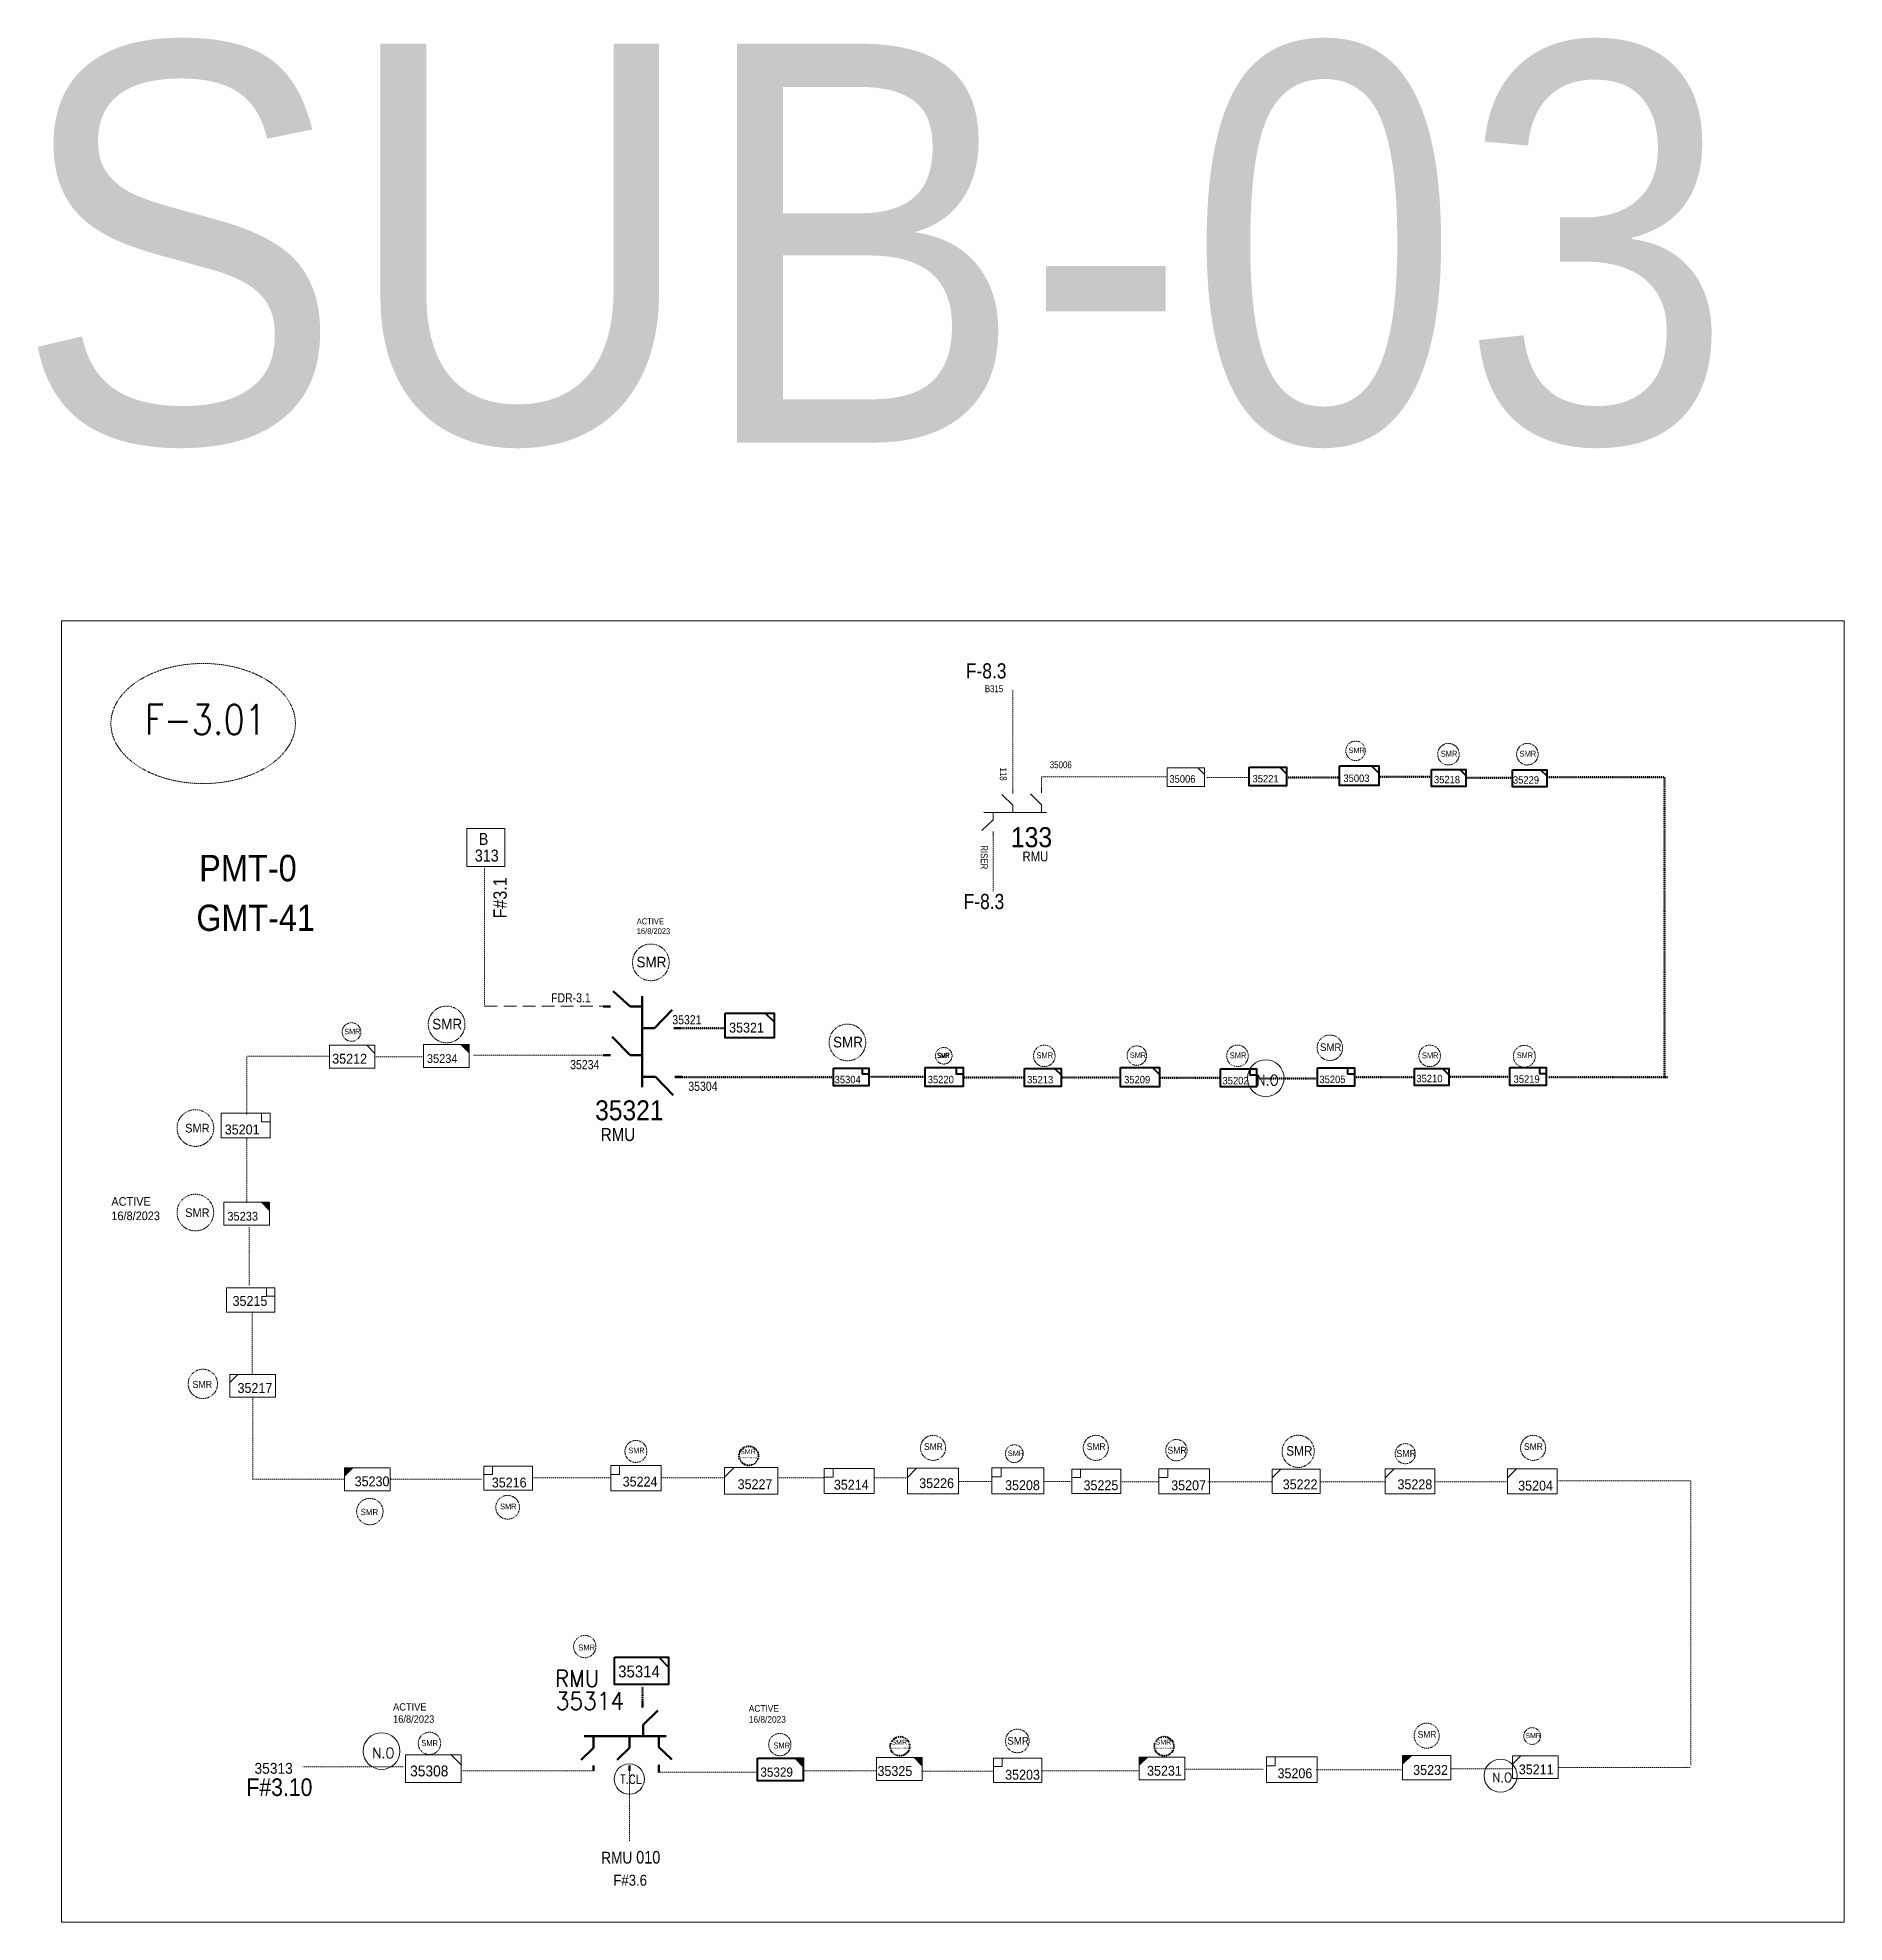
# Model space of a CAD drawing. Header units: metres. Extents: x 65984 to 144644, y -19036 to 23726.
# Drawn here: x 111662 to 112561, y 15378 to 16317 of the extents above; entities that cross this region are included whole.
import ezdxf
from ezdxf.enums import TextEntityAlignment as Align

# ---------------------------------------------------------------- set-up
doc = ezdxf.new("R2010")
doc.units = ezdxf.units.M
doc.header["$MEASUREMENT"] = 0
for name, pattern in [('DGN Style 2', [0.023128, 0, -0.023128]), ('DGN Style 3', [0.013877, 0, -0.013877]), ('HIDDEN2', [2381.25, 1587.5, -793.75])]:
    doc.linetypes.add(name, pattern=pattern)
doc.layers.get('0').update_dxf_attribs({"color": 95, "lineweight": 40})
for name, color, linetype, lineweight in [('d_eos', 111, 'Continuous', 40), ('d_eos no', 121, 'Continuous', 40), ('d_switch', 95, 'Continuous', 40), ('d_tf no', 6, 'Continuous', 40), ('d_ug cable', 95, 'Continuous', 40), ('FDR  1  05', 172, 'Continuous', 40), ('fedr no', 95, 'Continuous', 40), ('GRID STATION 01', 7, 'Continuous', 40), ('Level 37', 7, 'Continuous', 0), ('O H MAIN FEEDER', 4, 'Continuous', 100), ('SW N O', 114, 'Continuous', 30)]:
    doc.layers.add(name, color=color, linetype=linetype, lineweight=lineweight)
doc.styles.add('NASKHF', font='naskhf.shx', dxfattribs={"height": 8})
doc.styles.get("Standard").update_dxf_attribs({"font": 'txt.shx'})
doc.styles.add('Style-Arial', font='arial.ttf')
doc.styles.add('Style-ENGINEERING', font='ENGINEERING.shx')
doc.styles.add('Style-msdefault', font='msdefault.shx')
doc.styles.add('Style-simplex', font='simplex.shx')
doc.styles.add('Style-STANDARD', font='STANDARD.shx')

msp = doc.modelspace()

# ---------------------------------------------------------------- texts
at = {"layer": 'd_eos no', "color": 7, "linetype": 'Continuous', "lineweight": 13, "style": 'Style-Arial', "width": 0.88}
for s, height, p in [('SUB-03', 198.802, (111650.43, 16313.96)), ('PMT-0', 13.183, (111741.94, 15909.68))]:
    msp.add_text(s, height=height, dxfattribs=at).set_placement(p, align=Align.TOP_LEFT)
msp.add_text('133', height=10, dxfattribs=at).set_placement((112166.84, 15913.48), align=Align.RIGHT)
at = {"layer": 'd_eos no', "color": 2, "linetype": 'Continuous', "lineweight": 140, "style": 'Style-Arial', "width": 0.88}
msp.add_text('35321', height=9.956, rotation=359.99963, dxfattribs=at).set_placement((111939.22, 15777.39))
at = {"layer": 'd_eos no', "color": 7, "linetype": 'Continuous', "lineweight": 13, "insert": (111740.57, 15884.86), "char_height": 13.088, "attachment_point": 1, "style": 'NASKHF'}
msp.add_mtext('\\fArial|b0|i0|c178178|p39;\\H1x;\\W0.88;GMT-41\\P', dxfattribs=at)
at = {"layer": 'd_switch', "color": 55, "linetype": 'Continuous', "lineweight": 30, "style": 'Style-ENGINEERING', "width": 0.857143}
for p in [(112123.87, 15997.59), (112122.78, 15882.65)]:
    msp.add_text('F-8.3', height=7.556, rotation=0.00037, dxfattribs=at).set_placement(p)
at = {"layer": 'd_switch', "color": 7, "linetype": 'Continuous', "lineweight": 30, "style": 'Style-ENGINEERING', "width": 0.857143}
for s, p in [('FDR-3.1', (111917.24, 15836.15)), ('35321', (111977.63, 15825.21))]:
    msp.add_text(s, height=4.565, rotation=0.00037, dxfattribs=at).set_placement(p)
msp.add_text('35234', height=4.565, rotation=359.99926, dxfattribs=at).set_placement((111941.31, 15802.86), align=Align.RIGHT)
at = {"layer": 'd_switch', "color": 7, "linetype": 'Continuous', "lineweight": 30, "insert": (112000.16, 15791.99), "char_height": 4.5653, "attachment_point": 9, "rotation": 359.99926, "style": 'NASKHF'}
msp.add_mtext('\\FENGINEERING;\\H1x;\\W0.857143;35304\\P', dxfattribs=at)
at = {"layer": 'd_tf no', "color": 1, "linetype": 'Continuous', "lineweight": 40, "style": 'Style-msdefault', "width": 0.945946}
for s, height, p in [('SMR', 2.664, (112314.48, 15963.11)), ('SMR', 2.96, (112360.38, 15961.55)), ('SMR', 2.96, (112399.69, 15961.55)), ('35221', 3.7, (112266.69, 15949.49)), ('35321', 4.925, (112005.94, 15826.04)), ('SMR', 2.96, (112159.05, 15811.22)), ('SMR', 2.664, (112205.52, 15811.18)), ('SMR', 2.96, (112255.28, 15811.22)), ('SMR', 2.96, (112351.03, 15811.22)), ('SMR', 3.33, (112103.03, 15616.46)), ('SMR', 3.33, (112184.09, 15616.46)), ('SMR', 3.33, (112401.93, 15616.46)), ('SMR', 2.96, (111930.83, 15516.14)), ('SMR', 3.82, (112144.53, 15470.05)), ('SMR', 3.33, (112348.92, 15473.01)), ('SMR', 2.96, (111852.59, 15468.53)), ('SMR', 2.96, (112028.01, 15467.29))]:
    msp.add_text(s, height=height, dxfattribs=at).set_placement(p, align=Align.TOP_LEFT)
at = {"layer": 'd_tf no', "color": 1, "linetype": 'Continuous', "lineweight": 13, "style": 'Style-msdefault', "width": 0.945946}
for s, height, p in [('35006', 3.7, (112225.24, 15949.38)), ('35215', 4.925, (111758.59, 15689.82))]:
    msp.add_text(s, height=height, dxfattribs=at).set_placement(p, align=Align.TOP_LEFT)
at = {"layer": 'd_tf no', "color": 2, "linetype": 'Continuous', "lineweight": 40, "style": 'Style-msdefault', "width": 0.945946}
for s, height, p in [('35003', 3.7, (112311.93, 15949.71)), ('35218', 3.7, (112357.04, 15949.05)), ('35304', 3.7, (112058.49, 15799.56)), ('35220', 3.7, (112104.86, 15799.55)), ('35213', 3.7, (112154.39, 15799.49)), ('35209', 3.7, (112202.69, 15799.53)), ('35202', 3.7, (112251.72, 15799)), ('35205', 3.7, (112299.98, 15799.62)), ('35210', 3.7, (112348.28, 15800.07)), ('35219', 3.7, (112396.72, 15799.79)), ('35314', 5.907, (111950.67, 15505.66)), ('35329', 4.605, (112021.53, 15454.84))]:
    msp.add_text(s, height=height, dxfattribs=at).set_placement(p, align=Align.TOP_LEFT)
at = {"layer": 'd_tf no', "color": 2, "linetype": 'Continuous', "lineweight": 13, "style": 'Style-msdefault', "width": 0.945946}
for s, height, p in [('35212', 4.925, (111808.24, 15810.52)), ('35234', 4.334, (111855.38, 15810.31)), ('35201', 4.925, (111754.7, 15775.27)), ('35233', 4.334, (111756.01, 15731.75)), ('35308', 5.417, (111847.04, 15455.83)), ('35325', 4.925, (112079.85, 15455.56))]:
    msp.add_text(s, height=height, dxfattribs=at).set_placement(p, align=Align.TOP_LEFT)
for s, p in [('35217', (111778.39, 15646.44)), ('35230', (111836.74, 15599.92)), ('35216', (111905.05, 15599.33)), ('35224', (111970.23, 15599.79)), ('35227', (112027.5, 15598.48)), ('35226', (112117.97, 15599)), ('35208', (112160.74, 15598)), ('35225', (112199.82, 15597.98)), ('35207', (112243.49, 15597.95)), ('35222', (112299.04, 15598.44)), ('35228', (112356.21, 15598.44)), ('35204', (112416.33, 15597.79)), ('35203', (112160.77, 15453.7)), ('35231', (112231.45, 15455.67)), ('35232', (112364.01, 15456.08)), ('35211', (112416.64, 15456.35))]:
    msp.add_text(s, height=4.925, dxfattribs=at).set_placement(p, align=Align.TOP_RIGHT)
at = {"layer": 'd_tf no', "color": 1, "linetype": 'Continuous', "lineweight": 13, "style": 'Style-msdefault', "width": 0.945946}
for s, p in [('35214', (112075.45, 15598.24)), ('35206', (112296.45, 15454.43))]:
    msp.add_text(s, height=4.925, dxfattribs=at).set_placement(p, align=Align.TOP_RIGHT)
at = {"layer": 'd_tf no', "color": 7, "linetype": 'Continuous', "lineweight": 13, "style": 'Style-msdefault', "width": 0.945946}
msp.add_text('35313', height=5.417, dxfattribs=at).set_placement((111769.52, 15457.13), align=Align.TOP_LEFT)
at = {"layer": 'd_tf no', "color": 2, "linetype": 'Continuous', "lineweight": 40, "insert": (112396.39, 15948.86), "char_height": 3.7, "width": 12.8717, "attachment_point": 1, "style": 'NASKHF'}
msp.add_mtext('\\Fmsdefault;\\H1x;\\W0.945946;35229', dxfattribs=at)
at = {"layer": 'd_tf no', "color": 121, "linetype": 'Continuous', "lineweight": 40, "insert": (111959.94, 15878.06), "char_height": 2.9572, "attachment_point": 1, "rotation": 359.99963, "style": 'NASKHF'}
msp.add_mtext('\\Fmsdefault;\\H1x;\\W0.945946;ACTIVE\\P16/8/2023', dxfattribs=at)
at = {"layer": 'd_tf no', "color": 1, "linetype": 'Continuous', "lineweight": 13, "attachment_point": 1, "style": 'NASKHF'}
for insert, char_height in [((111959.77, 15858.91), 5.307), ((111858.03, 15827.98), 5.307), ((112057.71, 15819), 5.307), ((111734.97, 15775.65), 4.3335), ((111734.97, 15733.53), 4.3335), ((111738.63, 15647.51), 3.4668), ((111822.36, 15583.74), 3.1201), ((111891.86, 15586.35), 2.8081)]:
    msp.add_mtext('\\Fmsdefault;\\H1x;\\W0.945946;SMR\\P', dxfattribs=dict(at, insert=insert, char_height=char_height))
at = {"layer": 'd_tf no', "color": 1, "linetype": 'Continuous', "lineweight": 40, "attachment_point": 1, "style": 'NASKHF'}
for insert, char_height in [((111814.25, 15822.98), 2.761), ((112300.28, 15815.72), 3.7873), ((112402.72, 15471.96), 2.4849)]:
    msp.add_mtext('\\Fmsdefault;\\H1x;\\W0.945946;SMR^I', dxfattribs=dict(at, insert=insert, char_height=char_height))
at = {"layer": 'd_tf no', "color": 1, "linetype": 'Continuous', "lineweight": 40, "ltscale": 0.729, "insert": (112112.64, 15809.7), "char_height": 2.379, "attachment_point": 5, "line_spacing_factor": 1.2, "style": 'Style-STANDARD'}
msp.add_mtext('\\H1x;\\W0.909091;SMR\\P', dxfattribs=at)
at = {"layer": 'd_tf no', "color": 2, "lineweight": 13, "attachment_point": 1, "style": 'NASKHF'}
for insert, char_height in [((112398.37, 15811.21), 2.8143), ((111955.8, 15614.28), 2.8143), ((112144.73, 15612.8), 2.7322), ((112224.34, 15614.66), 3.4538), ((112338.32, 15613.12), 3.5709)]:
    msp.add_mtext('\\Fmsdefault;\\H1x;\\W0.925;SMR\\P', dxfattribs=dict(at, insert=insert, char_height=char_height))
at = {"layer": 'd_tf no', "color": 121, "linetype": 'Continuous', "lineweight": 40, "attachment_point": 1, "style": 'NASKHF'}
for insert, char_height in [((111698.22, 15739.09), 4.2996), ((111838.54, 15486.88), 3.6509), ((112015.74, 15485.91), 3.2858)]:
    msp.add_mtext('\\Fmsdefault;\\H1x;\\W0.945946;ACTIVE\\P16/8/2023', dxfattribs=dict(at, insert=insert, char_height=char_height))
at = {"layer": 'd_tf no', "color": 1, "lineweight": 13, "insert": (112283.48, 15615.04), "char_height": 4.7493, "attachment_point": 1, "style": 'NASKHF'}
msp.add_mtext('\\Fmsdefault;\\H1x;\\W0.925;SMR\\P', dxfattribs=at)
at = {"layer": 'fedr no', "color": 6, "linetype": 'Continuous', "lineweight": 13, "style": 'Style-STANDARD', "width": 0.909091}
msp.add_text('F-3.01', height=14.926, dxfattribs=at).set_placement((111745.08, 15977.1), align=Align.MIDDLE_CENTER)
at = {"layer": 'fedr no', "color": 2, "linetype": 'Continuous', "lineweight": 13, "style": 'Style-simplex', "width": 0.909091}
for s, height, p in [('RMU', 8.383, (111930.29, 15499.19)), ('35314', 8.754, (111936.63, 15487.97))]:
    msp.add_text(s, height=height, dxfattribs=at).set_placement(p, align=Align.MIDDLE_CENTER)
at = {"layer": 'GRID STATION 01', "linetype": 'Continuous', "lineweight": 13, "style": 'Style-msdefault', "width": 0.888889}
msp.add_text('B', height=5.99, dxfattribs=at).set_placement((111885.99, 15920.6), align=Align.TOP_RIGHT)
msp.add_text('313', height=5.989, dxfattribs=at).set_placement((111891.16, 15906.33), align=Align.RIGHT)
at = {"layer": 'GRID STATION 01', "linetype": 'Continuous', "lineweight": 13, "style": 'Style-msdefault', "width": 0.9}
msp.add_text('F#3.1', height=6.655, rotation=90, dxfattribs=at).set_placement((111895.17, 15898.47), align=Align.RIGHT)
at = {"layer": 'GRID STATION 01', "color": 55, "linetype": 'Continuous', "lineweight": 13, "style": 'Style-msdefault', "width": 0.9}
msp.add_text('F#3.10', height=8.778, rotation=360, dxfattribs=at).set_placement((111798.37, 15440.65), align=Align.RIGHT)
msp.add_text('F#3.6', height=5.444, rotation=360, dxfattribs=at).set_placement((111948.28, 15401.39), align=Align.TOP_LEFT)
at = {"layer": 'Level 37', "color": 7, "linetype": 'Continuous', "lineweight": 13, "style": 'Style-ENGINEERING', "width": 0.857143}
for s, p in [('B315', (112133.31, 15990.74)), ('35006', (112165.68, 15952.87))]:
    msp.add_text(s, height=3.43, dxfattribs=at).set_placement(p)
at = {"layer": 'Level 37', "color": 7, "linetype": 'Continuous', "lineweight": 13}
for s, height, rotation, style, width, p in [('118', 3.43, 270, 'Style-ENGINEERING', 0.857143, (112140.8, 15953.21)), ('RISER', 3.43, 270, 'Style-ENGINEERING', 0.857143, (112131.3, 15914.45)), ('RMU', 4.9, 0.00037, 'Style-msdefault', 0.86, (112152.11, 15906.45))]:
    msp.add_text(s, height=height, rotation=rotation, dxfattribs=dict(at, style=style, width=width)).set_placement(p)
at = {"layer": 'Level 37', "color": 2, "linetype": 'Continuous', "lineweight": 100, "style": 'Style-msdefault', "width": 0.86}
msp.add_text('RMU', height=6.522, rotation=0.00037, dxfattribs=at).set_placement((111942.04, 15767.04))
at = {"layer": 'Level 37', "color": 7, "linetype": 'Continuous', "lineweight": 13, "ltscale": 0.739109, "insert": (111957.7, 15412.83), "char_height": 5.8961, "attachment_point": 3, "rotation": 0.00037, "style": 'NASKHF'}
msp.add_mtext('\\Fmsdefault;\\H1x;\\W0.86;RMU', dxfattribs=at)
at = {"layer": 'Level 37', "color": 7, "linetype": 'Continuous', "lineweight": 13, "ltscale": 0.785688, "insert": (111971.65, 15413.25), "char_height": 6.2486, "attachment_point": 3, "rotation": 0.00037, "style": 'NASKHF'}
msp.add_mtext('\\Fmsdefault;\\H1x;\\W0.86;010', dxfattribs=at)

# ---------------------------------------------------------------- blocks, each defined once
blk = doc.blocks.new('TF3')
at = {"color": 0, "linetype": 'ByBlock', "lineweight": -2}
for p, q in [((11.3, 9), (18.3, 9)), ((18.3, 9), (18.3, 2))]:
    blk.add_line(p, q, dxfattribs=at)
at = {"color": 0, "linetype": 'ByBlock', "lineweight": -2, "flags": 128}
blk.add_lwpolyline([(18.3, 2), (11.3, 2), (11.3, 9)], dxfattribs=at)
at = {"color": 0, "linetype": 'ByBlock', "lineweight": -2}
blk.add_3dface([(-21.7, 9), (18.3, 9), (18.3, -11), (-21.7, -11)], dxfattribs=at)
blk = doc.blocks.new('TF_8')
at = {"color": 0, "linetype": 'ByBlock', "lineweight": -2}
blk.add_line((6.3, 4.95), (9.9, 1.35), dxfattribs=at)
blk.add_3dface([(-10.1, 4.95), (9.9, 4.95), (9.9, -5.05), (-10.1, -5.05)], dxfattribs=at)
blk = doc.blocks.new('exist.us-1000kva')
at = {"color": 0, "linetype": 'ByBlock', "lineweight": -2, "flags": 128}
blk.add_lwpolyline([(40, 12.9), (32.8, 20), (40, 20)], close=True, dxfattribs=at)
at = {"color": 0, "linetype": 'ByBlock', "lineweight": -2, "extrusion": (0, 0, -1)}
blk.add_solid([(-40, 12.9), (-32.8, 20), (-40, 20)], dxfattribs=at)
at = {"color": 0, "linetype": 'ByBlock', "lineweight": -2, "xscale": 2, "yscale": 2}
blk.add_blockref('TF_8', (20.2, 10.1), dxfattribs=at)
blk = doc.blocks.new('*U3793')
at = {"layer": 'SW N O', "color": 1, "lineweight": 13, "ltscale": 0.426762}
blk.add_circle((0, 0), 16.8, dxfattribs=at)
at = {"layer": 'SW N O', "color": 1, "lineweight": 13, "style": 'Style-STANDARD'}
blk.add_text('T.CL', height=9.6, dxfattribs=at).set_placement((1.7, -0.2), align=Align.MIDDLE_CENTER)
blk = doc.blocks.new('*U3832')
at = {"color": 2, "linetype": 'DGN Style 3'}
blk.add_circle((0, 0), 40.1, dxfattribs=at)
at = {"color": 1, "style": 'Style-ENGINEERING', "width": 1.09375}
blk.add_text('SMR', height=20.04, dxfattribs=at).set_placement((29.5, 7.3), align=Align.RIGHT)
at = {"color": 7, "true_color": 0xffffff, "insert": (-35.1, -5.1), "char_height": 5.833, "width": 324.554, "attachment_point": 1}
blk.add_mtext('\\fCalibri|b0|i0|c178178|p39;ACTIVE 27.09.2023\\P', dxfattribs=at)
blk = doc.blocks.new('*U4070')
at = {"layer": 'SW N O', "color": 3, "lineweight": 13, "ltscale": 0.426762}
blk.add_circle((0, 0), 16.8, dxfattribs=at)
at = {"layer": 'SW N O', "color": 3, "lineweight": 13, "insert": (1.7, -1.8), "char_height": 9.6, "attachment_point": 5, "line_spacing_factor": 0.6, "style": 'Style-STANDARD'}
blk.add_mtext('N.O', dxfattribs=at)

# ---------------------------------------------------------------- linework, layer by layer
at = {"layer": 'd_eos', "color": 7, "linetype": 'Continuous', "lineweight": 13, "ltscale": 0.542324}
for p, q in [((112147.21, 15934.4), (112141.72, 15939.73)), ((112147.21, 15940.24), (112147.21, 15942.46)), ((112161.62, 15934.69), (112156.13, 15940.02)), ((112161.62, 15940.53), (112161.62, 15942.75)), ((112164.02, 15930.76), (112132.87, 15930.76)), ((112137.39, 15930.76), (112137.39, 15927.11)), ((112147.21, 15930.75), (112147.21, 15934.4)), ((112161.62, 15931.05), (112161.62, 15934.69)), ((112137.39, 15927.11), (112131.9, 15921.78)), ((112137.39, 15921.27), (112137.39, 15919.05))]:
    msp.add_line(p, q, dxfattribs=at)
at = {"layer": 'd_eos', "color": 2, "linetype": 'Continuous', "lineweight": 211, "ltscale": 0.832639}
for p, q in [((111956.61, 15834.18), (111948.14, 15841.76)), ((111962.67, 15793.93), (111962.67, 15839.23)), ((111946.9, 15834.18), (111943.21, 15834.18)), ((111962.67, 15834.18), (111956.61, 15834.18)), ((111968.74, 15823.3), (111977.6, 15832.44)), ((111956.61, 15809.85), (111947.74, 15818.98)), ((111962.67, 15823.3), (111968.74, 15823.3)), ((111978.44, 15823.3), (111982.13, 15823.3)), ((111946.9, 15809.84), (111943.21, 15809.84)), ((111962.67, 15809.84), (111956.61, 15809.84)), ((111963.15, 15798.98), (111969.22, 15798.98)), ((111969.22, 15798.98), (111978.08, 15789.85)), ((111978.93, 15798.98), (111982.61, 15798.98))]:
    msp.add_line(p, q, dxfattribs=at)
at = {"layer": 'd_eos', "color": 2, "linetype": 'Continuous', "lineweight": 211, "ltscale": 0.749376}
for p, q in [((111962.85, 15484.73), (111962.85, 15488.05)), ((111963.15, 15476.11), (111970.45, 15483.19)), ((111933.8, 15470.53), (111974.58, 15470.53)), ((111938.35, 15470.1), (111938.35, 15464.64)), ((111956.34, 15470.1), (111956.34, 15464.64)), ((111963.07, 15470.65), (111963.07, 15476.11)), ((111970.99, 15470.44), (111970.99, 15464.98)), ((111938.35, 15464.64), (111932.23, 15458.7)), ((111956.34, 15464.64), (111950.22, 15458.7)), ((111970.99, 15464.98), (111977.41, 15458.75)), ((111938.35, 15455.9), (111938.35, 15453.16)), ((111956.34, 15455.9), (111956.34, 15453.16)), ((111970.99, 15456.24), (111970.99, 15452.4))]:
    msp.add_line(p, q, dxfattribs=at)
at = {"layer": 'd_ug cable', "color": 1, "linetype": 'DGN Style 3', "lineweight": 13}
for p, q in [((112147.23, 15940.75), (112147.23, 15991.99)), ((112264.81, 15948.3), (112243.76, 15948.3)), ((112137.39, 15891.48), (112137.39, 15921.13)), ((111829.53, 15809.09), (111853.66, 15809.09)), ((111766.94, 15724.32), (111766.94, 15695.05)), ((111768.38, 15681.61), (111768.38, 15651.1)), ((111938.35, 15453.16), (111872.98, 15453.11))]:
    msp.add_line(p, q, dxfattribs=at)
at = {"layer": 'd_ug cable', "color": 1, "linetype": 'DGN Style 3', "lineweight": 100}
msp.add_line((111982.13, 15823.3), (112003.91, 15823.3), dxfattribs=at)
at = {"layer": 'd_ug cable', "color": 2, "linetype": 'DGN Style 3', "lineweight": 100}
msp.add_line((111962.82, 15487.41), (111962.82, 15495.23), dxfattribs=at)
at = {"layer": 'd_ug cable', "color": 114, "linetype": 'DGN Style 3', "lineweight": 13}
msp.add_line((111956.34, 15418.29), (111956.34, 15453.2), dxfattribs=at)
at = {"layer": 'd_ug cable', "color": 1, "linetype": 'DGN Style 3', "lineweight": 13, "flags": 128}
for points in [[(112223.86, 15948.62), (112161.62, 15948.62), (112161.62, 15942.46)], [(111884.13, 15903.44), (111884.13, 15834.53)], [(111765.64, 15809.25), (111765.64, 15780.28)], [(111766.08, 15809.41), (111806.95, 15809.41)], [(111878.61, 15809.9), (111878.61, 15809.9), (111943.36, 15809.9)], [(111765.7, 15736.97), (111765.7, 15768.47)], [(111768.68, 15598.49), (111768.76, 15639.37)], [(111814.43, 15598.6), (111768.53, 15598.6)], [(111882.51, 15598.6), (111836.92, 15598.6)], [(111946.8, 15599.2), (111908.05, 15599.2)], [(112003.61, 15599.2), (111972.23, 15599.2)], [(112053.36, 15599.2), (112030.3, 15599.2)], [(112094.73, 15599.2), (112077.98, 15599.2)], [(112136.67, 15597.32), (112120.18, 15597.32)], [(112176.24, 15597.32), (112162.65, 15597.32)], [(112220.02, 15597.13), (112201.1, 15597.13)], [(112276.11, 15597.13), (112244.37, 15597.13)], [(112332.77, 15597.13), (112300.38, 15597.13)], [(112393.63, 15597.13), (112357.57, 15597.13)], [(112485.06, 15597.63), (112419.17, 15597.63)], [(112485.09, 15456.06), (112485.09, 15597.57)], [(111970.99, 15452.48), (111970.99, 15452.48), (112020.14, 15452.47)], [(112078.99, 15453.26), (112043.54, 15453.26)], [(112137.54, 15453.01), (112102.09, 15453.01)], [(112161.86, 15453.26), (112210.2, 15453.26)], [(112271.94, 15454.02), (112232.78, 15454.02)], [(112340.87, 15453.63), (112298.27, 15453.63)], [(112396.08, 15454.18), (112365.66, 15454.18)], [(112484.67, 15454.9), (112418.78, 15454.9)]]:
    msp.add_lwpolyline(points, dxfattribs=at)
at = {"layer": 'd_ug cable', "color": 1, "linetype": 'DGN Style 3', "lineweight": 100, "flags": 128}
for points in [[(112284.43, 15948.3), (112310.48, 15948.3)], [(112330.29, 15948.54), (112355.37, 15948.54)], [(112414.07, 15948.43), (112471.82, 15948.43)], [(112471.82, 15948.43), (112471.82, 15798.2)], [(112373.45, 15948.06), (112395.74, 15948.06)], [(111979.19, 15798.94), (112057.49, 15798.94)], [(112075.55, 15799.02), (112103.72, 15799.02)], [(112122.82, 15798.68), (112153.13, 15798.7)], [(112171.2, 15798.68), (112201.3, 15798.68)], [(112220.48, 15798.59), (112250.58, 15798.59)], [(112268.94, 15798.16), (112299.04, 15798.16)], [(112317.3, 15798.85), (112347.39, 15798.85)], [(112364.75, 15798.99), (112394.84, 15798.99)], [(112414.07, 15798.96), (112473.5, 15798.96)]]:
    msp.add_lwpolyline(points, dxfattribs=at)
at = {"layer": 'd_ug cable', "color": 1, "linetype": 'DGN Style 2', "lineweight": 13, "flags": 128}
for points in [[(112147.21, 15942.46), (112147.21, 15942.46)], [(112137.39, 15919.05), (112137.39, 15919.05)]]:
    msp.add_lwpolyline(points, close=True, dxfattribs=at)
at = {"layer": 'd_ug cable', "color": 1, "linetype": 'HIDDEN2', "lineweight": 13, "ltscale": 0.003993}
msp.add_lwpolyline([(111884.13, 15834.19), (111944.81, 15834.19), (111944.81, 15834.19)], dxfattribs=at)
at = {"layer": 'd_ug cable', "color": 6, "linetype": 'DGN Style 3', "lineweight": 13, "flags": 128}
msp.add_lwpolyline([(111793.67, 15455.16), (111843.77, 15455.16)], dxfattribs=at)
at = {"layer": 'd_ug cable', "color": 2, "linetype": 'DGN Style 3', "lineweight": 13}
for centre, radius in [((112317.99, 15961.56), 4.85), ((112364.28, 15959.83), 5.38), ((112403.59, 15959.83), 5.38), ((111966.95, 15856.1), 9.14), ((111865.22, 15825.17), 9.14), ((111817.84, 15821.38), 4.64), ((112064.89, 15816.19), 9.14), ((112305.21, 15813.53), 6.37), ((112112.86, 15809.56), 4.14), ((112162.95, 15809.5), 5.38), ((112209.03, 15809.63), 4.85), ((112259.18, 15809.5), 5.38), ((112354.93, 15809.5), 5.38), ((111740.05, 15773.54), 9.14), ((111740.05, 15731.41), 9.14), ((111743.77, 15646.01), 7.31), ((112107.54, 15614.15), 6.25), ((112188.6, 15614.15), 6.25), ((112289.41, 15612.41), 8.02), ((112406.44, 15614.15), 6.25), ((111826.98, 15582.39), 6.58), ((111895.62, 15584.52), 5.92), ((111934.02, 15515.12), 5.56), ((111856.66, 15466.87), 5.56), ((112031.2, 15466.27), 5.56), ((112149.51, 15468.07), 5.89), ((112353.44, 15470.7), 6.25), ((112405.96, 15470.52), 4.18)]:
    msp.add_circle(centre, radius, dxfattribs=at)
at = {"layer": 'd_ug cable', "color": 1, "linetype": 'DGN Style 3', "lineweight": 13}
for centre, radius in [((112402.06, 15809.28), 5.46), ((111959.49, 15612.35), 5.46), ((112148, 15611.25), 4.42), ((112228.75, 15612.97), 5.31), ((112342.76, 15611.23), 5.02)]:
    msp.add_circle(centre, radius, dxfattribs=at)
at = {"layer": 'fedr no', "color": 82, "linetype": 'DGN Style 3', "lineweight": 13, "true_color": 0x1dc70e}
msp.add_ellipse((111743.93, 15975.13), major_axis=(45.95, 0), ratio=0.651175, dxfattribs=at)
at = {"layer": 'GRID STATION 01', "color": 1, "lineweight": 13, "ltscale": 0.379284, "flags": 128}
msp.add_lwpolyline([(111875.25, 15903.88), (111894.14, 15903.88), (111894.14, 15922.77), (111875.25, 15922.77)], close=True, dxfattribs=at)
at = {"layer": 'O H MAIN FEEDER', "color": 140, "linetype": 'Continuous', "lineweight": 13, "flags": 128}
msp.add_lwpolyline([(111673.45, 16026.33), (112561.45, 16026.33), (112561.45, 15377.69), (111673.45, 15377.69)], close=True, dxfattribs=at)

# ---------------------------------------------------------------- block references
at = {"color": 1, "xscale": 0.12, "yscale": 0.12, "zscale": 0.12}
for p in [(112015.7, 15610.18), (112091.03, 15465.42), (112222.64, 15465.42)]:
    msp.add_blockref('*U3832', p, dxfattribs=at)
at = {"layer": 'FDR  1  05', "color": 1, "linetype": 'Continuous', "lineweight": 13}
for name, p, xscale, yscale, zscale, rotation in [('TF_8', (112233.51, 15948.39), 0.9317538095391216, 0.9317538095391216, 0.4267622666565712, 359.9999999999999), ('TF3', (111768.6, 15688.48), 0.60263332602937, 0.60263332602937, 0.1731326718451842, 359.9999999999999), ('TF3', (112064.71, 15598.26), 0.6205509638834955, -0.620550963883496, 0.1731326718451842, 180), ('TF3', (112285.19, 15454.38), 0.6337567153920781, -0.6337567153920785, 0.1731326718451842, 180)]:
    msp.add_blockref(name, p, dxfattribs=dict(at, xscale=xscale, yscale=yscale, zscale=zscale, rotation=rotation))
at = {"layer": 'FDR  1  05', "color": 1, "linetype": 'Continuous', "lineweight": 40, "rotation": 359.9999999999999}
for p, xscale, yscale, zscale in [((112274.4, 15948.81), 0.9317538095391216, 0.9317538095391216, 0.4267622666565712), ((112016.24, 15824.73), 1.220936664532599, 1.220936664532599, 0.5680205769198965)]:
    msp.add_blockref('TF_8', p, dxfattribs=dict(at, xscale=xscale, yscale=yscale, zscale=zscale))
at = {"layer": 'FDR  1  05', "color": 2, "linetype": 'Continuous', "lineweight": 40, "rotation": 359.9999999999999}
for name, p, xscale, yscale, zscale in [('TF_8', (112319.88, 15949.14), 0.9739790122499439, 0.9739790122499439, 0.4267622666565712), ('TF_8', (112364.52, 15948.05), 0.8535245333131425, 0.8535245333131425, 0.4267622666565712), ('TF_8', (112404.81, 15947.86), 0.8535245333131425, 0.8535245333131425, 0.4267622666565712), ('TF3', (112067.49, 15799.42), 0.4394749145337409, 0.4394749145337409, 0.1300771388769227), ('TF3', (112113.89, 15799.51), 0.4742684745875415, 0.4742684745875415, 0.1300771388769227), ('TF_8', (112162.3, 15798.74), 0.9077554437643472, 0.9077554437643472, 0.4267622666565712), ('TF_8', (112210.76, 15798.93), 0.9684976939963926, 0.9684976939963926, 0.4267622666565712), ('TF3', (112260.41, 15798.96), 0.4483539863494944, 0.4483539863494944, 0.1300771388769227), ('TF3', (112309, 15799.46), 0.4599028964555599, 0.4599028964555599, 0.1300771388769227), ('TF_8', (112355.94, 15798.96), 0.8535245333131425, 0.8535245333131425, 0.4267622666565712), ('TF3', (112404.73, 15799.71), 0.4520644029473902, 0.4520644029473902, 0.1300771388769227), ('TF_8', (111962.42, 15503.07), 1.351245536775394, 1.351245536775394, 0.5112185192279068), ('exist.us-1000kva', (112020.14, 15448.15), 0.5680205769198965, 0.5680205769198965, 0.5680205769198965)]:
    msp.add_blockref(name, p, dxfattribs=dict(at, xscale=xscale, yscale=yscale, zscale=zscale))
at = {"layer": 'FDR  1  05', "color": 2, "linetype": 'Continuous', "lineweight": 13}
for name, p, xscale, yscale, zscale, rotation in [('TF_8', (111818.29, 15809.14), 1.136041153839793, 1.136041153839793, 0.5680205769198965, 359.9999999999999), ('exist.us-1000kva', (111853.66, 15803.73), 0.5680205769198965, 0.5680205769198965, 0.5680205769198965, 359.9999999999999), ('TF3', (111766.15, 15775.44), 0.6106841395617673, 0.6106841395617673, 0.1731326718451842, 359.9999999999999), ('exist.us-1000kva', (111754.29, 15725.17), 0.5680205769198965, 0.5680205769198965, 0.5680205769198965, 359.9999999999999), ('TF_8', (111768.44, 15645.11), 1.136041153839793, -1.136041153839793, 0.5680205769198965, 180), ('exist.us-1000kva', (111837.15, 15592.75), 0.5680205769198965, -0.5680205769198965, 0.5680205769198965, 180), ('TF3', (111894.84, 15599.63), 0.604425253940457, -0.6044252539404572, 0.1731326718451842, 180), ('TF3', (111958.49, 15599.67), 0.6296333553206326, -0.6296333553206328, 0.1731326718451842, 180), ('TF_8', (112016.76, 15597.7), 1.328787696251055, -1.328787696251055, 0.5680205769198965, 180), ('TF_8', (112107.32, 15597.7), 1.270996842531219, -1.270996842531219, 0.5680205769198965, 180), ('TF3', (112148.69, 15598.35), 0.6473470981761242, -0.6473470981761245, 0.1731326718451842, 180), ('TF3', (112187.83, 15598.07), 0.6113990924138106, -0.611399092413811, 0.1731326718451842, 180), ('TF3', (112231.52, 15598.09), 0.6283711177139648, -0.6283711177139649, 0.1731326718451842, 180), ('TF_8', (112288.3, 15597.52), 1.196928053143627, -1.196928053143627, 0.5680205769198965, 180), ('TF_8', (112345.05, 15597.52), 1.238259173695039, -1.238259173695039, 0.5680205769198965, 180), ('TF_8', (112405.91, 15597.52), 1.238259173695039, -1.238259173695039, 0.5680205769198965, 180), ('TF_8', (111858.72, 15454.32), 1.381732972101491, 1.381732972101491, 0.6248226346118861, 359.9999999999999), ('TF_8', (111858.72, 15454.32), 1.381732972101491, 1.381732972101491, 0.6248226346118861, 359.9999999999999), ('exist.us-1000kva', (112232.92, 15448.66), 0.5680205769198965, -0.5680205769198965, 0.5680205769198965, 180), ('exist.us-1000kva', (112365.49, 15448.75), 0.6007845630641845, -0.6007845630641845, 0.5680205769198965, 180), ('TF_8', (112407.46, 15455.02), 1.136041153839793, -1.136041153839793, 0.5680205769198965, 180), ('exist.us-1000kva', (112079.43, 15448.39), 0.5680205769198965, 0.5680205769198965, 0.5680205769198965, 359.9999999999999), ('TF3', (112148.69, 15454.06), 0.602932523249848, -0.6029325232498483, 0.1731326718451842, 180)]:
    msp.add_blockref(name, p, dxfattribs=dict(at, xscale=xscale, yscale=yscale, zscale=zscale, rotation=rotation))
at = {"layer": 'SW N O', "color": 3, "lineweight": 13}
for p, xscale, yscale, zscale in [((112273.25, 15798.39), 0.5437770155565127, 0.5437770155565127, 0.5437770155565127), ((111832.8, 15463.02), 0.5437770155565127, 0.5437770155565127, 0.5437770155565127), ((112390.21, 15450.76), 0.4893993140008615, 0.4893993140008615, 0.4893993140008615)]:
    msp.add_blockref('*U4070', p, dxfattribs=dict(at, xscale=xscale, yscale=yscale, zscale=zscale))
at = {"layer": 'SW N O', "color": 1, "lineweight": 13, "xscale": 0.4495713099218583, "yscale": 0.4495713099218583, "zscale": 0.4495713099218583}
msp.add_blockref('*U3793', (111956.24, 15449.07), dxfattribs=at)

msp.set_redraw_order([(e.dxf.handle, doc.entitydb.next_handle()) for e in msp.query("TEXT MTEXT ATTDEF DIMENSION ARC_DIMENSION")])  # texts and dimensions are drawn at this point

doc.saveas('drawing.dxf')
